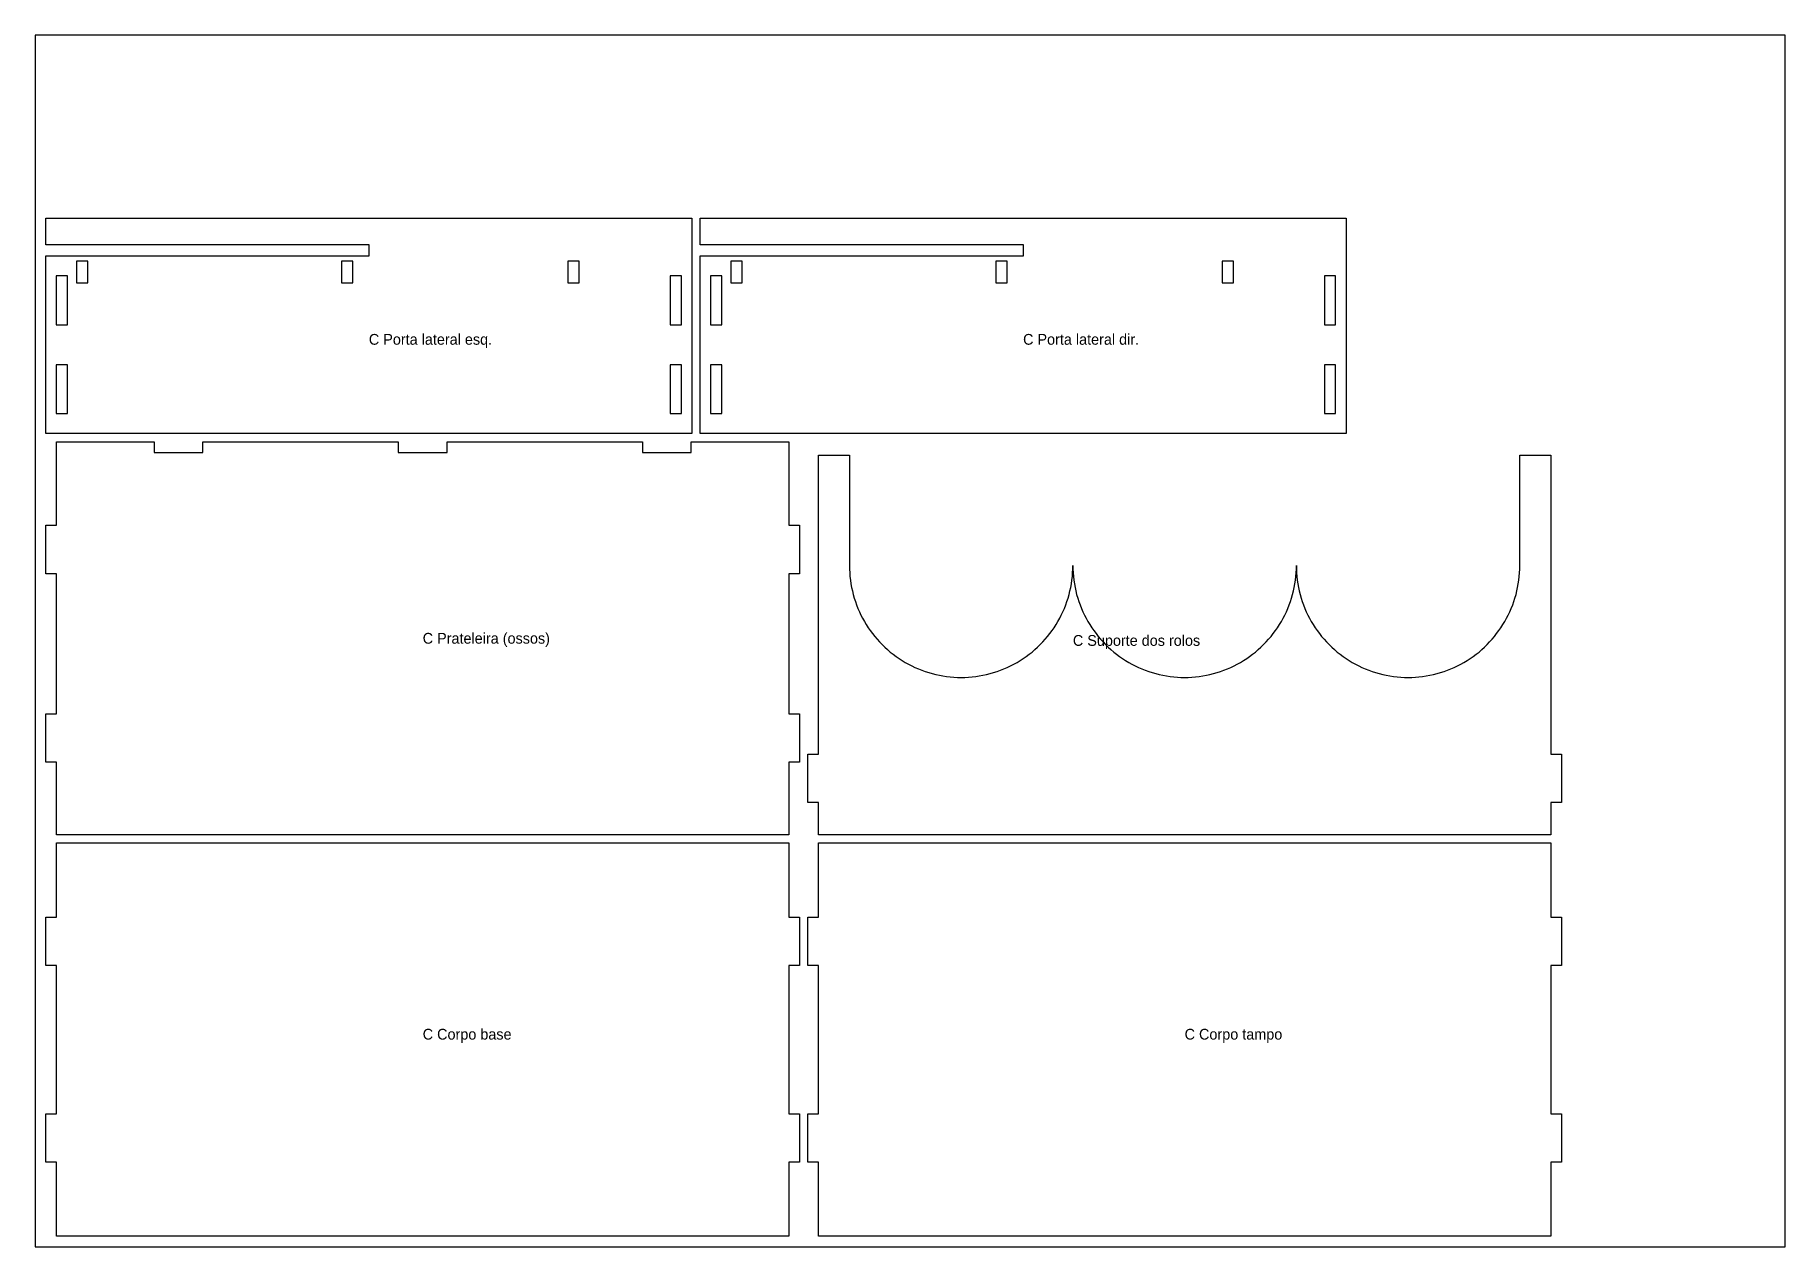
# Model space of a CAD drawing. Header units: millimetres. Extents: x 0 to 4200, y 0 to 900.
# Drawn here: x 1450 to 2750, y 0 to 900 of the extents above; entities that cross this region are included whole.
import ezdxf

# ---------------------------------------------------------------- set-up
doc = ezdxf.new("R2010")
doc.units = ezdxf.units.MM
for name, color, linetype in [('CORTE_EXTERNO', 1, 'Continuous'), ('CORTE_INTERNO', 5, 'Continuous'), ('ETIQUETAS_NAO_CORTAR', 8, 'Continuous'), ('MESA_NAO_CORTAR', 8, 'Continuous')]:
    doc.layers.add(name, color=color, linetype=linetype)

msp = doc.modelspace()

# ---------------------------------------------------------------- texts
at = {"layer": 'ETIQUETAS_NAO_CORTAR'}
for s, p in [('C Porta lateral esq.', (1698, 670)), ('C Porta lateral dir.', (2184, 670)), ('C Prateleira (ossos)', (1738, 448)), ('C Suporte dos rolos', (2221, 446.4)), ('C Corpo base', (1738, 154)), ('C Corpo tampo', (2304, 154))]:
    msp.add_text(s, height=8, dxfattribs=at).set_placement(p)

# ---------------------------------------------------------------- linework, layer by layer
at = {"layer": 'CORTE_EXTERNO'}
for points in [[(1458, 744.1), (1458, 764), (1938, 764), (1938, 604), (1458, 604), (1458, 735.9), (1698.2, 735.9), (1698.2, 744.1), (1458, 744.1)], [(1944, 744.1), (1944, 764), (2424, 764), (2424, 604), (1944, 604), (1944, 735.9), (2184.2, 735.9), (2184.2, 744.1), (1944, 744.1)], [(1466, 306), (1466, 360), (1458, 360), (1458, 396), (1466, 396), (1466, 500), (1458, 500), (1458, 536), (1466, 536), (1466, 598), (1538.5, 598), (1538.5, 589.9), (1574.8, 589.9), (1574.8, 598), (1719.8, 598), (1719.8, 589.9), (1756.2, 589.9), (1756.2, 598), (1901.2, 598), (1901.2, 589.9), (1937.5, 589.9), (1937.5, 598), (2010, 598), (2010, 536), (2018, 536), (2018, 500), (2010, 500), (2010, 396), (2018, 396), (2018, 360), (2010, 360), (2010, 306), (1466, 306)], [(2584, 366), (2584, 330), (2576, 330), (2576, 306), (2032, 306), (2032, 330), (2024, 330), (2024, 366), (2032, 366), (2032, 588), (2055, 588), (2055, 506), (2055, 503.3), (2055.2, 500.6), (2055.4, 497.9), (2055.7, 495.2), (2056.1, 492.5), (2056.6, 489.8), (2057.2, 487.2), (2057.8, 484.5), (2058.6, 481.9), (2059.4, 479.3), (2060.3, 476.8), (2061.3, 474.2), (2062.4, 471.7), (2063.6, 469.3), (2064.8, 466.9), (2066.1, 464.5), (2067.5, 462.2), (2069, 459.9), (2070.5, 457.7), (2072.2, 455.5), (2073.8, 453.3), (2075.6, 451.3), (2077.4, 449.3), (2079.3, 447.3), (2081.3, 445.4), (2083.3, 443.6), (2085.3, 441.8), (2087.5, 440.2), (2089.7, 438.5), (2091.9, 437), (2094.2, 435.5), (2096.5, 434.1), (2098.9, 432.8), (2101.3, 431.6), (2103.7, 430.4), (2106.2, 429.3), (2108.8, 428.3), (2111.3, 427.4), (2113.9, 426.6), (2116.5, 425.8), (2119.2, 425.2), (2121.8, 424.6), (2124.5, 424.1), (2127.2, 423.7), (2129.9, 423.4), (2132.6, 423.2), (2135.3, 423), (2138, 423), (2140.7, 423), (2143.4, 423.2), (2146.1, 423.4), (2148.8, 423.7), (2151.5, 424.1), (2154.2, 424.6), (2156.8, 425.2), (2159.5, 425.8), (2162.1, 426.6), (2164.7, 427.4), (2167.2, 428.3), (2169.8, 429.3), (2172.3, 430.4), (2174.7, 431.6), (2177.1, 432.8), (2179.5, 434.1), (2181.8, 435.5), (2184.1, 437), (2186.3, 438.5), (2188.5, 440.2), (2190.7, 441.8), (2192.7, 443.6), (2194.7, 445.4), (2196.7, 447.3), (2198.6, 449.3), (2200.4, 451.3), (2202.2, 453.3), (2203.8, 455.5), (2205.5, 457.7), (2207, 459.9), (2208.5, 462.2), (2209.9, 464.5), (2211.2, 466.9), (2212.4, 469.3), (2213.6, 471.7), (2214.7, 474.2), (2215.7, 476.8), (2216.6, 479.3), (2217.4, 481.9), (2218.2, 484.5), (2218.8, 487.2), (2219.4, 489.8), (2219.9, 492.5), (2220.3, 495.2), (2220.6, 497.9), (2220.8, 500.6), (2221, 503.3), (2221, 506), (2221, 503.3), (2221.2, 500.6), (2221.4, 497.9), (2221.7, 495.2), (2222.1, 492.5), (2222.6, 489.8), (2223.2, 487.2), (2223.8, 484.5), (2224.6, 481.9), (2225.4, 479.3), (2226.3, 476.8), (2227.3, 474.2), (2228.4, 471.7), (2229.6, 469.3), (2230.8, 466.9), (2232.1, 464.5), (2233.5, 462.2), (2235, 459.9), (2236.5, 457.7), (2238.2, 455.5), (2239.8, 453.3), (2241.6, 451.3), (2243.4, 449.3), (2245.3, 447.3), (2247.3, 445.4), (2249.3, 443.6), (2251.3, 441.8), (2253.5, 440.2), (2255.7, 438.5), (2257.9, 437), (2260.2, 435.5), (2262.5, 434.1), (2264.9, 432.8), (2267.3, 431.6), (2269.7, 430.4), (2272.2, 429.3), (2274.8, 428.3), (2277.3, 427.4), (2279.9, 426.6), (2282.5, 425.8), (2285.2, 425.2), (2287.8, 424.6), (2290.5, 424.1), (2293.2, 423.7), (2295.9, 423.4), (2298.6, 423.2), (2301.3, 423), (2304, 423), (2306.7, 423), (2309.4, 423.2), (2312.1, 423.4), (2314.8, 423.7), (2317.5, 424.1), (2320.2, 424.6), (2322.8, 425.2), (2325.5, 425.8), (2328.1, 426.6), (2330.7, 427.4), (2333.2, 428.3), (2335.8, 429.3), (2338.3, 430.4), (2340.7, 431.6), (2343.1, 432.8), (2345.5, 434.1), (2347.8, 435.5), (2350.1, 437), (2352.3, 438.5), (2354.5, 440.2), (2356.7, 441.8), (2358.7, 443.6), (2360.7, 445.4), (2362.7, 447.3), (2364.6, 449.3), (2366.4, 451.3), (2368.2, 453.3), (2369.8, 455.5), (2371.5, 457.7), (2373, 459.9), (2374.5, 462.2), (2375.9, 464.5), (2377.2, 466.9), (2378.4, 469.3), (2379.6, 471.7), (2380.7, 474.2), (2381.7, 476.8), (2382.6, 479.3), (2383.4, 481.9), (2384.2, 484.5), (2384.8, 487.2), (2385.4, 489.8), (2385.9, 492.5), (2386.3, 495.2), (2386.6, 497.9), (2386.8, 500.6), (2387, 503.3), (2387, 506), (2387, 503.3), (2387.2, 500.6), (2387.4, 497.9), (2387.7, 495.2), (2388.1, 492.5), (2388.6, 489.8), (2389.2, 487.2), (2389.8, 484.5), (2390.6, 481.9), (2391.4, 479.3), (2392.3, 476.8), (2393.3, 474.2), (2394.4, 471.7), (2395.6, 469.3), (2396.8, 466.9), (2398.1, 464.5), (2399.5, 462.2), (2401, 459.9), (2402.5, 457.7), (2404.2, 455.5), (2405.8, 453.3), (2407.6, 451.3), (2409.4, 449.3), (2411.3, 447.3), (2413.3, 445.4), (2415.3, 443.6), (2417.3, 441.8), (2419.5, 440.2), (2421.7, 438.5), (2423.9, 437), (2426.2, 435.5), (2428.5, 434.1), (2430.9, 432.8), (2433.3, 431.6), (2435.7, 430.4), (2438.2, 429.3), (2440.8, 428.3), (2443.3, 427.4), (2445.9, 426.6), (2448.5, 425.8), (2451.2, 425.2), (2453.8, 424.6), (2456.5, 424.1), (2459.2, 423.7), (2461.9, 423.4), (2464.6, 423.2), (2467.3, 423), (2470, 423), (2472.7, 423), (2475.4, 423.2), (2478.1, 423.4), (2480.8, 423.7), (2483.5, 424.1), (2486.2, 424.6), (2488.8, 425.2), (2491.5, 425.8), (2494.1, 426.6), (2496.7, 427.4), (2499.2, 428.3), (2501.8, 429.3), (2504.3, 430.4), (2506.7, 431.6), (2509.1, 432.8), (2511.5, 434.1), (2513.8, 435.5), (2516.1, 437), (2518.3, 438.5), (2520.5, 440.2), (2522.7, 441.8), (2524.7, 443.6), (2526.7, 445.4), (2528.7, 447.3), (2530.6, 449.3), (2532.4, 451.3), (2534.2, 453.3), (2535.8, 455.5), (2537.5, 457.7), (2539, 459.9), (2540.5, 462.2), (2541.9, 464.5), (2543.2, 466.9), (2544.4, 469.3), (2545.6, 471.7), (2546.7, 474.2), (2547.7, 476.8), (2548.6, 479.3), (2549.4, 481.9), (2550.2, 484.5), (2550.8, 487.2), (2551.4, 489.8), (2551.9, 492.5), (2552.3, 495.2), (2552.6, 497.9), (2552.8, 500.6), (2553, 503.3), (2553, 506), (2553, 588), (2576, 588), (2576, 366), (2584, 366)], [(2018, 63), (2010, 63), (2010, 8), (1466, 8), (1466, 63), (1458, 63), (1458, 99), (1466, 99), (1466, 209), (1458, 209), (1458, 245), (1466, 245), (1466, 300), (2010, 300), (2010, 245), (2018, 245), (2018, 209), (2010, 209), (2010, 99), (2018, 99), (2018, 63)], [(2584, 63), (2576, 63), (2576, 8), (2032, 8), (2032, 63), (2024, 63), (2024, 99), (2032, 99), (2032, 209), (2024, 209), (2024, 245), (2032, 245), (2032, 300), (2576, 300), (2576, 245), (2584, 245), (2584, 209), (2576, 209), (2576, 99), (2584, 99), (2584, 63)]]:
    msp.add_lwpolyline(points, close=True, dxfattribs=at)
at = {"layer": 'CORTE_INTERNO'}
for points in [[(1489.2, 715.9), (1489.2, 732.1), (1480.8, 732.1), (1480.8, 715.9), (1489.2, 715.9)], [(1677.8, 715.9), (1686.2, 715.9), (1686.2, 732.1), (1677.8, 732.1), (1677.8, 715.9)], [(1845.8, 732.1), (1845.8, 715.9), (1854.2, 715.9), (1854.2, 732.1), (1845.8, 732.1)], [(1975.2, 715.9), (1975.2, 732.1), (1966.8, 732.1), (1966.8, 715.9), (1975.2, 715.9)], [(2163.8, 715.9), (2172.2, 715.9), (2172.2, 732.1), (2163.8, 732.1), (2163.8, 715.9)], [(2331.8, 732.1), (2331.8, 715.9), (2340.2, 715.9), (2340.2, 732.1), (2331.8, 732.1)], [(1474.2, 721.1), (1465.8, 721.1), (1465.8, 684.9), (1474.2, 684.9), (1474.2, 721.1)], [(1921.8, 684.9), (1930.2, 684.9), (1930.2, 721.1), (1921.8, 721.1), (1921.8, 684.9)], [(1960.2, 721.1), (1951.8, 721.1), (1951.8, 684.9), (1960.2, 684.9), (1960.2, 721.1)], [(2407.8, 684.9), (2416.2, 684.9), (2416.2, 721.1), (2407.8, 721.1), (2407.8, 684.9)], [(1465.8, 655.1), (1465.8, 618.9), (1474.2, 618.9), (1474.2, 655.1), (1465.8, 655.1)], [(1930.2, 618.9), (1930.2, 655.1), (1921.8, 655.1), (1921.8, 618.9), (1930.2, 618.9)], [(1951.8, 655.1), (1951.8, 618.9), (1960.2, 618.9), (1960.2, 655.1), (1951.8, 655.1)], [(2416.2, 618.9), (2416.2, 655.1), (2407.8, 655.1), (2407.8, 618.9), (2416.2, 618.9)]]:
    msp.add_lwpolyline(points, close=True, dxfattribs=at)
at = {"layer": 'MESA_NAO_CORTAR'}
msp.add_lwpolyline([(1450, 0), (2750, 0), (2750, 900), (1450, 900)], close=True, dxfattribs=at)

msp.set_redraw_order([(e.dxf.handle, doc.entitydb.next_handle()) for e in msp.query("TEXT MTEXT ATTDEF DIMENSION ARC_DIMENSION")])  # texts and dimensions are drawn at this point

doc.saveas('drawing.dxf')
